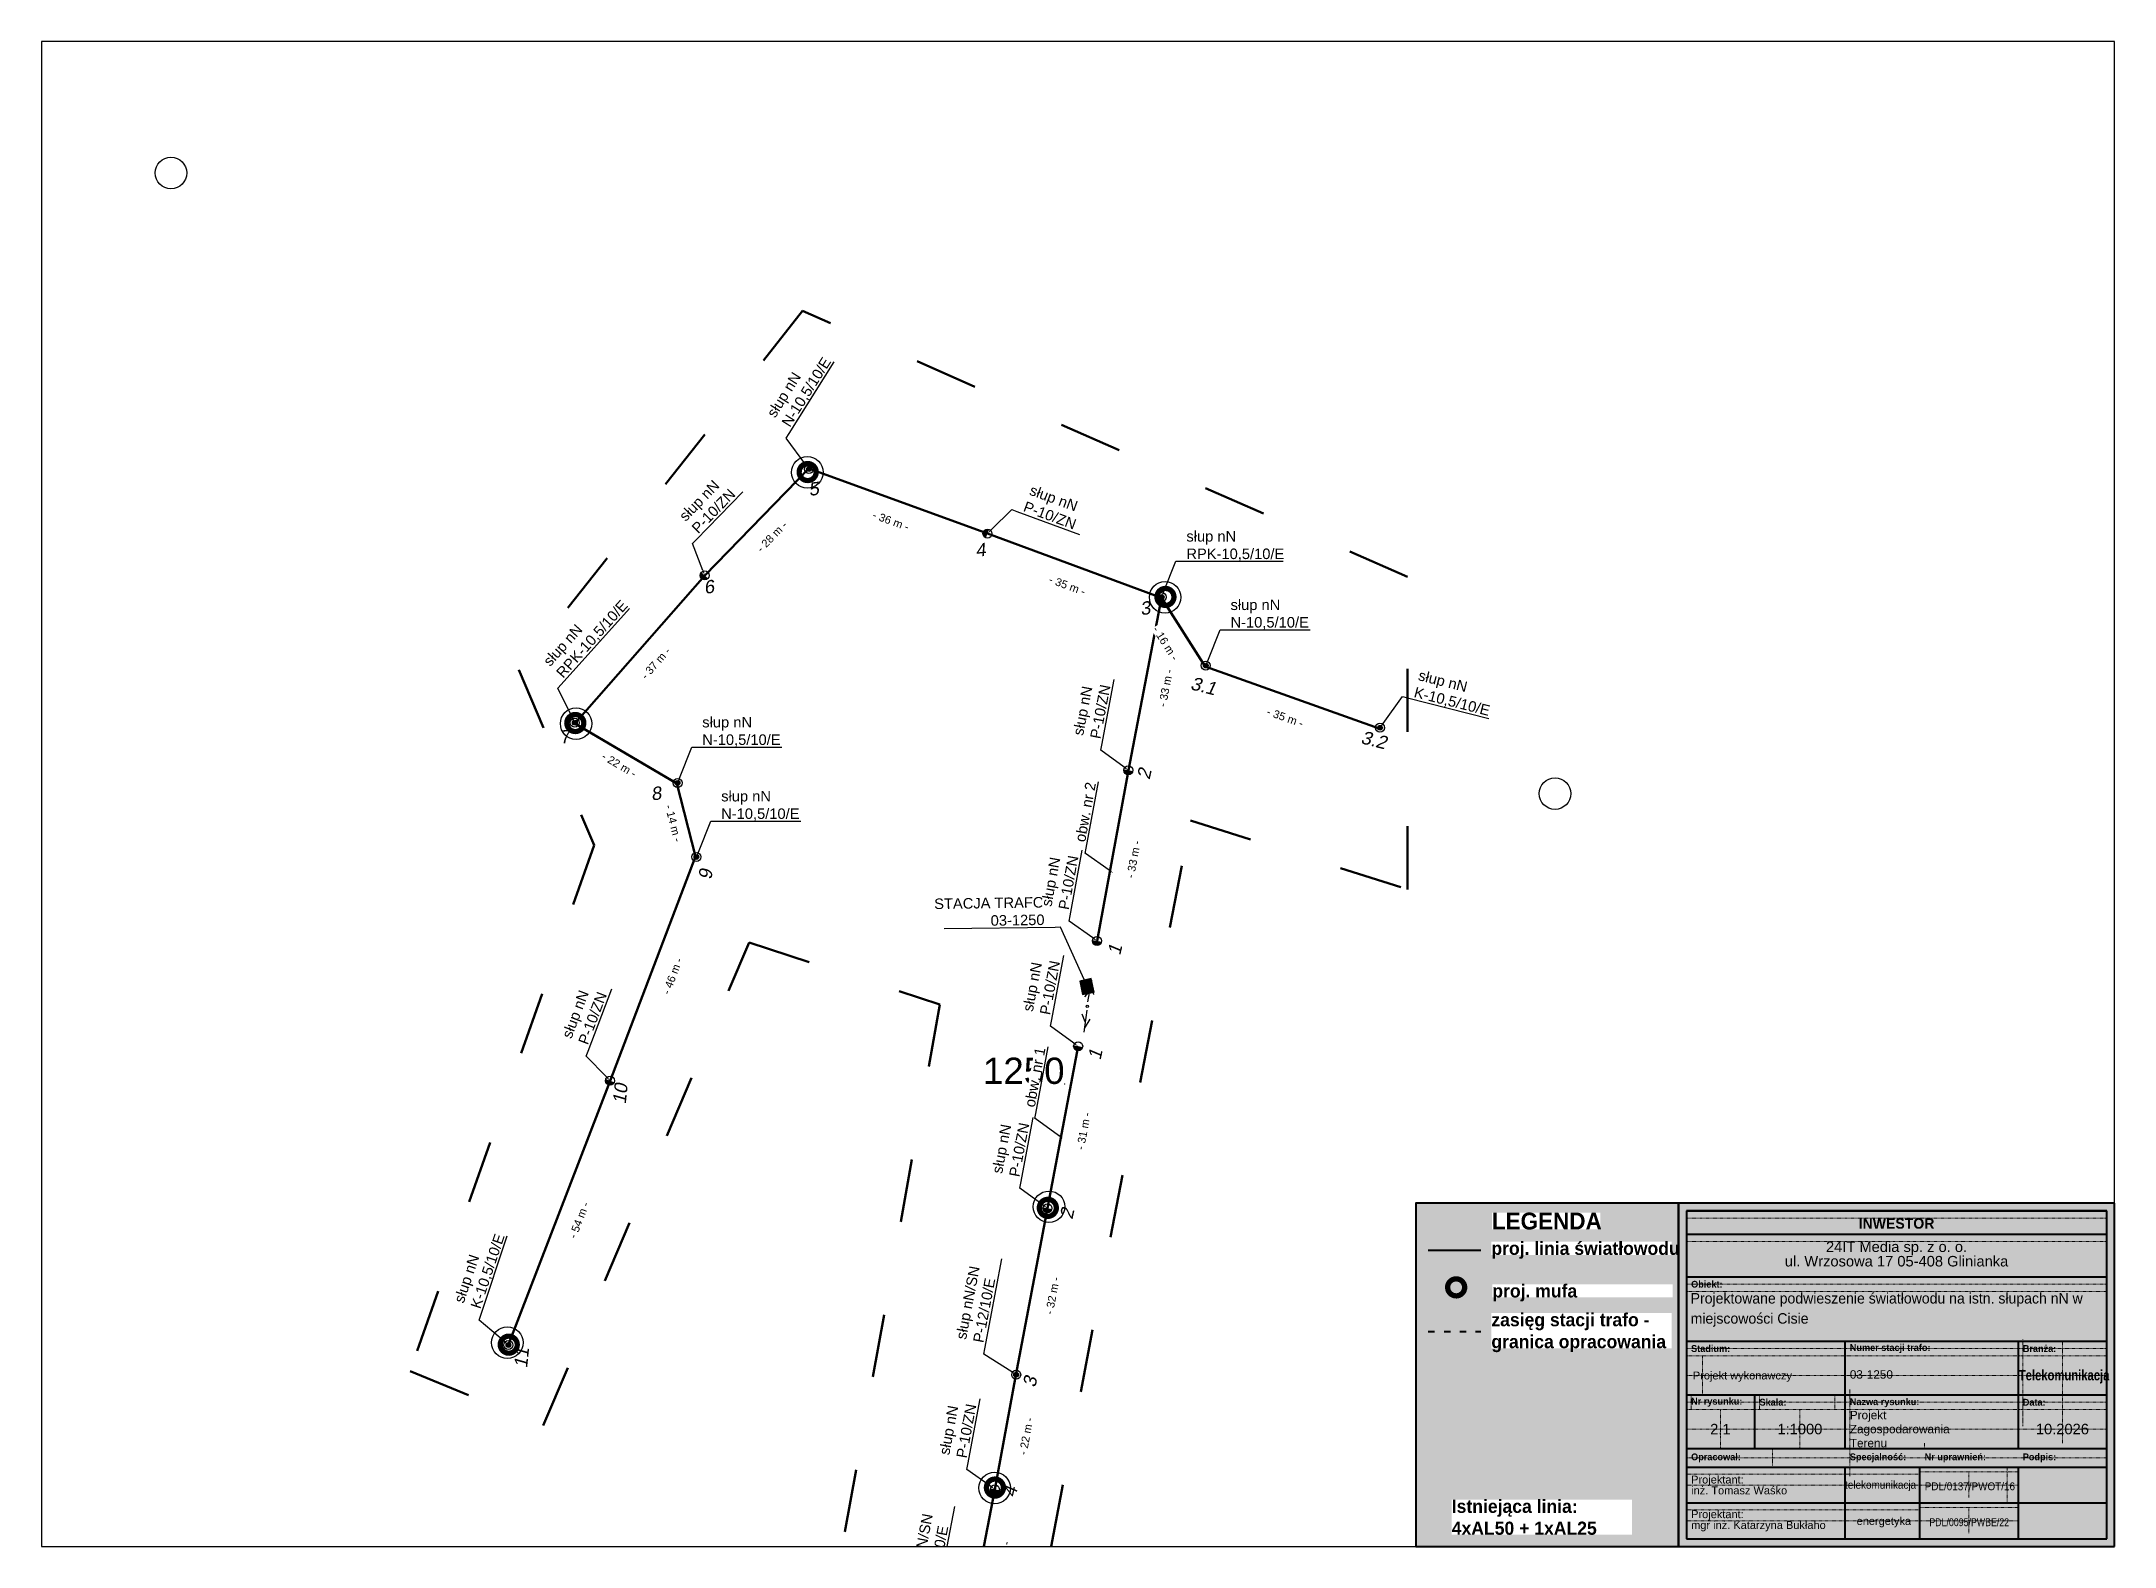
# Paper-space layout '1250-1' of a CAD drawing. Header units: metres, sheet in millimetres. Extents: x 0 to 395, y 0 to 287.
# The model-space entities are those that its viewports show. They can reach past a viewport. Long polylines and large blocks are cut down to what shows.
import ezdxf
from ezdxf import colors
from ezdxf.entities.mleader import LeaderData, LeaderLine
from ezdxf.enums import TextEntityAlignment as Align
from ezdxf.math import Vec2, Vec3

# ---------------------------------------------------------------- set-up
doc = ezdxf.new("R2010")
doc.units = ezdxf.units.M
for name, pattern in [('ACAD_ISO03W100', [30, 12, -18]), ('DGN Style 2', [0.005224, 0.003135, -0.00209]), ('GCAD_ISO03W100', [30, 12, -18])]:
    doc.linetypes.add(name, pattern=pattern)
for name, color, linetype, lineweight in [('!tele', 30, 'Continuous', 50), ('!trafo', 6, 'GCAD_ISO03W100', 50), ('00_Mufa', 3, 'Continuous', 30), ('00_rurka', 30, 'Continuous', 30), ('@Tabelka', 7, 'Continuous', 13), ('_MM LINIA Sn', 40, 'Continuous', 30), ('_mm zasięg trafo', 6, 'ACAD_ISO03W100', 35), ('_numery', 7, 'Continuous', 40), ('_światłowód', 30, 'Continuous', 50), ('trafo otwock2|Survey_Point_Text_Name', 7, 'Continuous', 0)]:
    doc.layers.add(name, color=color, linetype=linetype, lineweight=lineweight)
doc.layers.add('@KonstrTabelki', color=253, linetype='DGN Style 2', lineweight=0, plot=False)
doc.layers.add('_arkusze model', color=7, linetype='Continuous', lineweight=50, plot=False)
for name, color, linetype in [('_MM mufy', 3, 'Continuous'), ('_MM opisy', 7, 'Continuous'), ('_MM slupy', 5, 'Continuous'), ('_mm trafo', 3, 'Continuous'), ('DIM', 7, 'Continuous')]:
    doc.layers.add(name, color=color, linetype=linetype)
doc.styles.add('BardzoMale-PrawaGora', font='arial.ttf', dxfattribs={"height": 0.0025})
doc.styles.get("Standard").update_dxf_attribs({"font": 'arial.ttf'})
doc.dimstyles.new('opis linie', dxfattribs={"dimtxt": 1.5, "dimasz": 0.18, "dimexe": 0.18, "dimexo": 0.0625, "dimgap": 2.5, "dimtad": 4, "dimdec": 0, "dimzin": 0, "dimdsep": 46, "dimtxsty": 'Standard', "dimcen": 0.09, "dimse1": 1, "dimse2": 1, "dimsd1": 1, "dimsd2": 1, "dimclrt": 256, "dimadec": 0, "dimazin": 0, "dimtfac": 1, "dimtdec": 0, "dimtofl": 0, "dimtmove": 0, "dimatfit": 3, "dimfxl": 1, "dimtfill": 1, "dimtolj": 1, "dimtzin": 0, "dimarcsym": 0})

psp = doc.layouts.new('1250-1')

# ---------------------------------------------------------------- texts
at = {"color": 18, "true_color": 0x000000, "insert": (313.91, 48.27), "char_height": 2, "width": 76.9558, "attachment_point": 1, "line_spacing_factor": 0.825, "style": 'BardzoMale-PrawaGora'}
psp.add_mtext('\\pxsm1.15,ql;{\\fLato Light|b0|i0|c238|p34;\\C256;Projektowane podwieszenie światłowodu na istn. słupach nN w miejscowości Cisie}', dxfattribs=at)
at = {"color": 1, "char_height": 1.6, "width": 26.3577, "attachment_point": 4}
for s, insert in [('{\\C18;\\c0;03-1250}', (344.21, 32.76, 1)), ('{\\C18;\\c0;Projekt Zagospodarowania Terenu}', (344.21, 22.36, 1))]:
    psp.add_mtext(s, dxfattribs=dict(at, insert=insert))
at = {"char_height": 2, "attachment_point": 5, "line_spacing_factor": 0.825}
for s, insert in [('2.1', (319.57, 22.36)), ('1:1000', (334.71, 22.36))]:
    psp.add_mtext(s, dxfattribs=dict(at, insert=insert))

msp = doc.modelspace()

# ---------------------------------------------------------------- blocks, each defined once
blk = doc.blocks.new('tabelka')
at = {"true_color": 0xffffff, "transparency": 33554687}
h = blk.add_hatch(color=7, dxfattribs=at)
h.dxf.hatch_style = 1
h.paths.add_polyline_path([(-83, 65.41), (0, 65.41), (0, 0), (-83, 0)])
at = {"layer": '@KonstrTabelki', "lineweight": 0}
for p, q in [((-1.5, 62.52), (-81.5, 62.52)), ((-1.5, 58.08), (-81.5, 58.08)), ((-1.5, 49.94), (-81.5, 49.94)), ((-81.5, 48.55), (-1.5, 48.55)), ((-1.5, 37.69), (-81.5, 37.69)), ((-81.5, 36.3), (-1.5, 36.3)), ((-78.46, 36.3), (-78.46, 28.86)), ((-17.47, 39.44), (-17.47, 22.94)), ((-9.93, 19.68), (-9.93, 39.08)), ((-81.5, 32.58), (-1.5, 32.58)), ((-80.6, 28.86), (-80.6, 26.08)), ((-67.58, 28.86), (-67.58, 26.08)), ((-53.27, 26.08), (-53.27, 28.86)), ((-50.39, 29.9), (-50.39, 18.64)), ((-17.47, 28.86), (-17.47, 22.94)), ((-9.93, 19.68), (-9.93, 28.86)), ((-1.5, 27.47), (-81.5, 27.47)), ((-81.5, 26.08), (-1.5, 26.08)), ((-74.99, 18.64), (-74.99, 26.08)), ((-59.88, 18.64), (-59.88, 26.08)), ((-1.5, 27.47), (-18.36, 27.47)), ((-1.5, 22.36), (-81.5, 22.36)), ((-1.5, 22.36), (-18.36, 22.36)), ((-81.5, 16.88), (-1.5, 16.88)), ((-65.11, 18.64), (-65.11, 15.11)), ((-50.39, 18.64), (-50.39, 13.41)), ((-36.15, 19.68), (-36.15, 18.64)), ((-37.05, 13.77), (-81.5, 13.77)), ((-37.05, 14.25), (-18.36, 14.25)), ((-27.71, 14.25), (-27.71, 9.31)), ((-20.43, 15.11), (-20.43, 8.31)), ((-37.05, 11.71), (-81.5, 11.71)), ((-18.36, 11.71), (-37.05, 11.71)), ((-37.05, 6.97), (-81.5, 6.97)), ((-37.05, 4.9), (-81.5, 4.9)), ((-37.05, 7.44), (-18.36, 7.44)), ((-18.36, 4.9), (-37.05, 4.9)), ((-27.71, 7.44), (-27.71, 2.5))]:
    blk.add_line(p, q, dxfattribs=at)
at = {"layer": '@KonstrTabelki'}
for points in [[(-51.29, 28.86), (-51.29, 39.08)], [(-51.29, 18.64), (-51.29, 28.86)]]:
    blk.add_lwpolyline(points, dxfattribs=at)
at = {"layer": '@Tabelka', "lineweight": 40}
for p, q in [((0, 65.41), (-83, 65.41)), ((-83, 65.41), (-83, 0)), ((-81.5, 63.91), (-1.5, 63.91)), ((-1.5, 63.91), (-81.5, 63.91)), ((-81.5, 63.91), (-81.5, 1.5)), ((-1.5, 1.5), (-1.5, 63.91)), ((0, 0), (0, 65.41)), ((-81.5, 59.47), (-1.5, 59.47)), ((-81.5, 51.33), (-1.5, 51.33)), ((-81.5, 39.08), (-1.5, 39.08)), ((-81.5, 39.08), (-18.36, 39.08)), ((-51.29, 28.86), (-51.29, 39.08)), ((-51.29, 28.86), (-51.29, 35.67)), ((-18.36, 39.08), (-18.36, 28.86)), ((-81.5, 28.86), (-18.36, 28.86)), ((-68.48, 18.64), (-68.48, 28.86)), ((-51.29, 18.64), (-51.29, 28.86)), ((-18.36, 28.86), (-1.5, 28.86)), ((-18.36, 28.86), (-18.36, 18.64)), ((-51.29, 18.64), (-51.29, 25.45)), ((-18.36, 25.45), (-18.36, 18.64)), ((-81.5, 18.64), (-1.5, 18.64)), ((-81.5, 18.64), (-1.5, 18.64)), ((-81.5, 15.11), (-1.5, 15.11)), ((-51.29, 1.5), (-51.29, 15.11)), ((-37.05, 1.5), (-37.05, 15.11)), ((-18.36, 15.11), (-18.36, 1.5)), ((-81.5, 8.31), (-1.5, 8.31)), ((-81.5, 8.31), (-1.5, 8.31)), ((-81.5, 1.5), (-1.5, 1.5)), ((-83, 0), (0, 0))]:
    blk.add_line(p, q, dxfattribs=at)
at = {"layer": '@Tabelka'}
for s, insert, char_height, attachment_point, line_spacing_factor in [('{\\fLato Light|b1|i0|c238|p34;INWESTOR}', (-41.5, 62.52), 2, 2, 0.825), ('24IT Media sp. z o. o.\\Pul. Wrzosowa 17 05-408 Glinianka', (-41.5, 58.08), 2, 2, 0.825), ('{\\fLato Light|b1|i0|c238|p34;Obiekt:}', (-80.6, 49.94), 1.3, 4, 0.946154), ('{\\fLato Light|b1|i0|c238|p34;Branża:}', (-17.47, 37.69), 1.3, 4, 0.946154), ('Projekt wykonawczy', (-80.27, 32.34), 1.5, 4, 0.825), ('{\\fLato Light|b1|i0|c238|p34;\\W0.8;Telekomunikacja}', (-9.6, 32.34), 2, 5, 0.76875), ('{\\fLato Light|b1|i0|c238|p34;Nr rysunku:}', (-80.6, 27.47), 1.3, 4, 0.946154), ('{\\fLato Light|b1|i0|c238|p34;Skala:}', (-67.58, 27.47), 1.3, 4, 0.946154), ('{\\fLato Light|b1|i0|c238|p34;Nazwa rysunku:}', (-50.39, 27.38), 1.3, 4, 0.946154), ('{\\fLato Light|b1|i0|c238|p34;Data:}', (-17.47, 27.47), 1.3, 4, 0.946154), ('10.2026', (-9.93, 22.36), 2, 5, 0.825), ('{\\fLato Light|b1|i0|c238|p34;Opracował:}', (-80.6, 16.88), 1.3, 4, 0.946154), ('{\\fLato Light|b1|i0|c238|p34;Specjalność:}', (-50.39, 16.88), 1.3, 4, 0.946154), ('{\\fLato Light|b1|i0|c238|p34;Nr uprawnień:}', (-36.15, 16.88), 1.3, 4, 0.946154), ('{\\fLato Light|b1|i0|c238|p34;Podpis:}', (-17.47, 16.88), 1.3, 4, 0.946154)]:
    blk.add_mtext(s, dxfattribs=dict(at, insert=insert, char_height=char_height, attachment_point=attachment_point, line_spacing_factor=line_spacing_factor))
for s, insert, char_height, width, attachment_point, line_spacing_factor in [('{\\fLato Light|b1|i0|c238|p34;Stadium:}', (-80.6, 37.69), 1.3, 8.6456, 4, 0.946154), ('{\\fLato Light|b1|i0|c238|p34;Numer stacji trafo:}', (-50.39, 37.69), 1.3, 16.1141, 4, 0.946154), ('Projektant:\\Pinż. Tomasz Waśko', (-80.6, 11.71), 1.5, 27.9275, 4, 0.825), ('{\\W0.9;telekomunikacja}', (-44.53, 11.53), 1.5, 22.915, 5, 0.825), ('{\\W0.9;PDL/0137/PWOT/16}', (-27.54, 11.46), 1.5, 22.915, 5, 0.825), ('Projektant:\\Pmgr inż. Katarzyna Bukłaho', (-80.6, 4.9), 1.5, 27.9275, 4, 0.825), ('energetyka', (-43.91, 4.64), 1.5, 22.915, 5, 0.825), ('{\\W0.8;PDL/0095/PWBE/22}', (-27.66, 4.62), 1.5, 22.915, 5, 0.825)]:
    blk.add_mtext(s, dxfattribs=dict(at, insert=insert, char_height=char_height, width=width, attachment_point=attachment_point, line_spacing_factor=line_spacing_factor))
blk = doc.blocks.new('mufa')
at = {"layer": '_MM mufy'}
h = blk.add_hatch(color=256, dxfattribs=at)
h.dxf.hatch_style = 1
h.paths.add_polyline_path([(2.15, 0.12, 1), (-2.1, -0.05, 1)])
h.paths.add_polyline_path([(-1.1, -0.01, -1), (1.15, 0.08, -1)], flags=16)
h.paths.add_polyline_path([(-0.83, 0, -1), (0.88, 0.07, -1)], flags=0)
blk = doc.blocks.new('legenda')
at = {"true_color": 0xffffff, "transparency": 33554687}
h = blk.add_hatch(color=7, dxfattribs=at)
h.dxf.hatch_style = 1
h.paths.add_polyline_path([(-50, 65.41), (0, 65.41), (0, 0), (-50, 0)])
at = {"lineweight": 40}
blk.add_lwpolyline([(0, 65.41), (-50, 65.41), (-50, 0)], dxfattribs=at)
at = {"layer": '_mm zasięg trafo', "lineweight": 40, "ltscale": 0.1}
blk.add_lwpolyline([(-47.62, 40.95), (-37.62, 40.95)], dxfattribs=at)
at = {"layer": '_światłowód', "lineweight": 40}
blk.add_lwpolyline([(-47.62, 56.41), (-37.62, 56.41)], dxfattribs=at)
at = {"layer": '_mm zasięg trafo'}
blk.add_blockref('mufa', (-42.35, 49.31), dxfattribs=at)
at = {"layer": '_mm zasięg trafo', "bg_fill": 3, "box_fill_scale": 1, "bg_fill_color": 256, "bg_fill_transparency": 0}
for s, width, heights, insert, char_height, attachment_point in [('{\\fLato Light|b1|i0|c238|p34;\\C7;LEGENDA}', 20.65, [-3.27], (-35.53, 63.58), 3.2, 1), ('\\pxt4;{\\fLato Light|b1|i0|c238|p34;\\C7;proj. linia światłowodu}', 34.3358, [0], (-35.62, 56.41), 2.5, 4), ('\\pxt4;{\\fLato Light|b1|i0|c238|p34;\\C7;proj. mufa}', 34.3358, [0], (-35.44, 48.3), 2.5, 4), ('\\pxt4;{\\fLato Light|b1|i0|c238|p34;\\C7;zasięg stacji trafo - granica opracowania}', 34.3358, [-7.36], (-35.62, 40.72), 2.5, 4)]:
    blk.add_mtext_dynamic_manual_height_columns(s, width=width, gutter_width=1, heights=heights, dxfattribs=dict(at, insert=insert, char_height=char_height, attachment_point=attachment_point))
at = {"lineweight": 40}
blk.add_lwpolyline([(-50, 0), (0, 0), (0, 65.41)], dxfattribs=at)
at = {"layer": '_mm zasięg trafo', "insert": (-43.16, 5.56), "char_height": 2.5, "attachment_point": 4, "bg_fill": 3, "box_fill_scale": 1, "bg_fill_color": 256, "bg_fill_transparency": 0}
blk.add_mtext_dynamic_manual_height_columns('\\pxt4;{\\fLato Light|b1|i0|c238|p34;\\C7;Istniejąca linia:\\P4xAL50 + 1xAL25}', width=34.3358, gutter_width=1, heights=[-6.79], dxfattribs=at)
blk = doc.blocks.new('trafo')
at = {"layer": '_mm trafo'}
h = blk.add_hatch(color=256, dxfattribs=at)
h.dxf.hatch_style = 1
h.paths.add_polyline_path([(-1.15, 1.02), (-0.52, -1.51), (1.64, -0.96), (1.01, 1.59)])
at = {"layer": '_MM LINIA Sn', "color": 2, "lineweight": 60}
for p, q in [((0.58, 0.02), (-0.43, 0.9)), ((-0.32, -0.23), (0.58, 0.02)), ((0.58, -0.92), (-0.32, -0.23)), ((0.55, -0.72), (0.41, -0.9)), ((0.41, -0.9), (0.58, -0.92)), ((0.58, -0.92), (0.55, -0.72))]:
    blk.add_line(p, q, dxfattribs=at)
at = {"layer": '_mm trafo', "flags": 128}
blk.add_lwpolyline([(-0.52, -1.52), (1.64, -0.96), (0.98, 1.58), (-1.17, 0.99), (-0.52, -1.52)], close=True, dxfattribs=at)
blk = doc.blocks.new('ZN')
at = {"layer": '_MM slupy', "transparency": 33554687}
h = blk.add_hatch(color=256, dxfattribs=at)
h.dxf.hatch_style = 1
h.paths.add_polyline_path([(0, -0.86), (0, 0.86, 1)])
at = {"layer": '_MM slupy'}
blk.add_circle((0, 0), 0.857, dxfattribs=at)
blk = doc.blocks.new('E')
at = {"layer": '_MM slupy'}
h = blk.add_hatch(color=256, dxfattribs=at)
h.dxf.hatch_style = 1
h.paths.add_polyline_path([(0.27, 0.37, 1), (-0.27, -0.37, 1)])
for radius in [0.857, 0.457]:
    blk.add_circle((0, 0), radius, dxfattribs=at)
blk = doc.blocks.new('trafo otwock2|NULL-flatten-1083')
at = {"color": 2, "linetype": 'Continuous', "lineweight": 0}
blk.add_point((0, 0), dxfattribs=at)
blk = doc.blocks.new('trafo otwock2-flatten-1')
at = {"layer": '!tele'}
blk.add_blockref('trafo otwock2|NULL-flatten-1083', (7525507.6139, 5787170.01323), dxfattribs=at)
at = {"layer": 'trafo otwock2|Survey_Point_Text_Name', "color": 3, "linetype": 'Continuous', "lineweight": 53}
blk.add_text('1250', height=5, dxfattribs=at).set_placement((7525507.6139, 5787170.01323), align=Align.RIGHT)
blk = doc.blocks.new('*D3407')
at = {"layer": 'DIM', "insert": (7525495.87, 5787079.38), "char_height": 1.5, "attachment_point": 5, "rotation": 79.2403, "bg_fill": 3, "box_fill_scale": 1.1, "bg_fill_color": 9, "bg_fill_true_color": 13158600, "bg_fill_transparency": 0}
blk.add_mtext('\\A1;- 26 m -', dxfattribs=at)
blk = doc.blocks.new('*D3408')
at = {"layer": 'DIM', "insert": (7525500.29, 5787102.94), "char_height": 1.5, "attachment_point": 5, "rotation": 79.5132, "bg_fill": 3, "box_fill_scale": 1.1, "bg_fill_color": 9, "bg_fill_true_color": 13158600, "bg_fill_transparency": 0}
blk.add_mtext('\\A1;- 22 m -', dxfattribs=at)
blk = doc.blocks.new('*D3409')
at = {"layer": 'DIM', "insert": (7525505.31, 5787129.69), "char_height": 1.5, "attachment_point": 5, "rotation": 79.314, "bg_fill": 3, "box_fill_scale": 1.1, "bg_fill_color": 9, "bg_fill_true_color": 13158600, "bg_fill_transparency": 0}
blk.add_mtext('\\A1;- 32 m -', dxfattribs=at)
blk = doc.blocks.new('*D3410')
at = {"layer": 'DIM', "insert": (7525511.23, 5787161.02), "char_height": 1.5, "attachment_point": 5, "rotation": 79.2889, "bg_fill": 3, "box_fill_scale": 1.1, "bg_fill_color": 9, "bg_fill_true_color": 13158600, "bg_fill_transparency": 0}
blk.add_mtext('\\A1;- 31 m -', dxfattribs=at)
blk = doc.blocks.new('*D3411')
at = {"layer": 'DIM', "insert": (7525520.73, 5787212.75), "char_height": 1.5, "attachment_point": 5, "rotation": 79.5912, "bg_fill": 3, "box_fill_scale": 1.1, "bg_fill_color": 9, "bg_fill_true_color": 13158600, "bg_fill_transparency": 0}
blk.add_mtext('\\A1;- 33 m -', dxfattribs=at)
blk = doc.blocks.new('*D3412')
at = {"layer": 'DIM', "insert": (7525526.86, 5787245.4), "char_height": 1.5, "attachment_point": 5, "rotation": 79.1132, "bg_fill": 3, "box_fill_scale": 1.1, "bg_fill_color": 9, "bg_fill_true_color": 13158600, "bg_fill_transparency": 0}
blk.add_mtext('\\A1;- 33 m -', dxfattribs=at)
blk = doc.blocks.new('*D3413')
at = {"layer": 'DIM', "insert": (7525474.55, 5787277.22), "char_height": 1.5, "attachment_point": 5, "rotation": 339.9736, "bg_fill": 3, "box_fill_scale": 1.1, "bg_fill_color": 9, "bg_fill_true_color": 13158600, "bg_fill_transparency": 0}
blk.add_mtext('\\A1;- 36 m -', dxfattribs=at)
blk = doc.blocks.new('*D3414')
at = {"layer": 'DIM', "insert": (7525508.12, 5787264.92), "char_height": 1.5, "attachment_point": 5, "rotation": 339.7896, "bg_fill": 3, "box_fill_scale": 1.1, "bg_fill_color": 9, "bg_fill_true_color": 13158600, "bg_fill_transparency": 0}
blk.add_mtext('\\A1;- 35 m -', dxfattribs=at)
blk = doc.blocks.new('*D3415')
at = {"layer": 'DIM', "insert": (7525526.83, 5787253.89), "char_height": 1.5, "attachment_point": 5, "rotation": 302.3069, "bg_fill": 3, "box_fill_scale": 1.1, "bg_fill_color": 9, "bg_fill_true_color": 13158600, "bg_fill_transparency": 0}
blk.add_mtext('\\A1;- 16 m -', dxfattribs=at)
blk = doc.blocks.new('*D3416')
at = {"layer": 'DIM', "insert": (7525549.59, 5787239.79), "char_height": 1.5, "attachment_point": 5, "rotation": 340.3856, "bg_fill": 3, "box_fill_scale": 1.1, "bg_fill_color": 9, "bg_fill_true_color": 13158600, "bg_fill_transparency": 0}
blk.add_mtext('\\A1;- 35 m -', dxfattribs=at)
blk = doc.blocks.new('*D3417')
at = {"layer": 'DIM', "insert": (7525415.2, 5787144.07), "char_height": 1.5, "attachment_point": 5, "rotation": 68.9564, "bg_fill": 3, "box_fill_scale": 1.1, "bg_fill_color": 9, "bg_fill_true_color": 13158600, "bg_fill_transparency": 0}
blk.add_mtext('\\A1;- 54 m -', dxfattribs=at)
blk = doc.blocks.new('*D3418')
at = {"layer": 'DIM', "insert": (7525432.98, 5787190.55), "char_height": 1.5, "attachment_point": 5, "rotation": 69.183, "bg_fill": 3, "box_fill_scale": 1.1, "bg_fill_color": 9, "bg_fill_true_color": 13158600, "bg_fill_transparency": 0}
blk.add_mtext('\\A1;- 46 m -', dxfattribs=at)
blk = doc.blocks.new('*D3419')
at = {"layer": 'DIM', "insert": (7525433.15, 5787219.65), "char_height": 1.5, "attachment_point": 5, "rotation": 284.3754, "bg_fill": 3, "box_fill_scale": 1.1, "bg_fill_color": 9, "bg_fill_true_color": 13158600, "bg_fill_transparency": 0}
blk.add_mtext('\\A1;- 14 m -', dxfattribs=at)
blk = doc.blocks.new('*D3420')
at = {"layer": 'DIM', "insert": (7525422.83, 5787230.78), "char_height": 1.5, "attachment_point": 5, "rotation": 329.4337, "bg_fill": 3, "box_fill_scale": 1.1, "bg_fill_color": 9, "bg_fill_true_color": 13158600, "bg_fill_transparency": 0}
blk.add_mtext('\\A1;- 22 m -', dxfattribs=at)
blk = doc.blocks.new('*D3421')
at = {"layer": 'DIM', "insert": (7525429.79, 5787250.09), "char_height": 1.5, "attachment_point": 5, "rotation": 48.7335, "bg_fill": 3, "box_fill_scale": 1.1, "bg_fill_color": 9, "bg_fill_true_color": 13158600, "bg_fill_transparency": 0}
blk.add_mtext('\\A1;- 37 m -', dxfattribs=at)
blk = doc.blocks.new('*D3422')
at = {"layer": 'DIM', "insert": (7525451.91, 5787274.21), "char_height": 1.5, "attachment_point": 5, "rotation": 45.8274, "bg_fill": 3, "box_fill_scale": 1.1, "bg_fill_color": 9, "bg_fill_true_color": 13158600, "bg_fill_transparency": 0}
blk.add_mtext('\\A1;- 28 m -', dxfattribs=at)
blk = doc.blocks.new('q')
at = {"layer": '_MM slupy'}
blk.add_blockref('ZN', (0, 0), dxfattribs=at)
at = {"layer": '_MM opisy'}
ml = blk.add_multileader_mtext('Standard', dxfattribs=at)
ml.set_content('\\pxql;słup nN\\PP-10/ZN', color=256)
ml.set_leader_properties()
ml.build(insert=Vec2(0, 0))
ml.multileader.update_dxf_attribs({"has_text_frame": 1, "text_left_attachment_type": 5, "text_right_attachment_type": 5, "dogleg_length": 1, "arrow_head_size": 1})
ctx = ml.context
ctx.base_point, ctx.char_height, ctx.arrow_head_size, ctx.landing_gap_size, ctx.plane_origin = Vec3(3.75, 5.9), 2, 1, 1, Vec3(1.72, -1.42)
ctx.left_attachment, ctx.right_attachment = 5, 5
notes = []
notes.append((ctx, [(0, (1, 1, 0), (2.75, 5.9), (1, 0), 1, [(0, [(0, 0), (2.75, 5.9)], 0, [])])]))
ctx.mtext.insert, ctx.mtext.flow_direction = Vec3(4.75, 11.7), 5
ctx.mtext.has_bg_fill, ctx.mtext.bg_color, ctx.mtext.bg_scale_factor, ctx.mtext.bg_transparency, ctx.mtext.use_window_bg_color = 1, -1023410175, 1, 0, 1
for ctx, leaders in notes:
    for number, flags, end, landing, length, lines in leaders:
        leader = LeaderData()
        leader.index, (leader.has_last_leader_line, leader.has_dogleg_vector, leader.attachment_direction) = number, flags
        leader.last_leader_point, leader.dogleg_vector, leader.dogleg_length = Vec3(end), Vec3(landing), length
        for number, points, colour, breaks in lines:
            line = LeaderLine()
            line.index, line.vertices, line.color, line.breaks = number, Vec3.list(points), colors.encode_raw_color(colour), breaks
            leader.lines.append(line)
        ctx.leaders.append(leader)

# ---------------------------------------------------------------- linework, layer by layer
at = {"layer": '!trafo', "color": 6}
msp.add_lwpolyline([(7525383.04, 5787115.34), (7525408.35, 5787104.95), (7525447.59, 5787196.93), (7525483.88, 5787185.12), (7525453.5, 5787016.35), (7525489.79, 5787002.42), (7525531.56, 5787220.14), (7525572.91, 5787207.06), (7525572.91, 5787266.55), (7525457.72, 5787317.18), (7525403.71, 5787248.83), (7525418.06, 5787215.5)], close=True, dxfattribs=at)
at = {"layer": '00_Mufa'}
for centre in [(7525337.51, 5787343.46), (7525458.65, 5787286.45), (7525526.75, 5787262.67), (7525414.64, 5787238.61), (7525600.97, 5787225.29), (7525504.64, 5787146.62), (7525401.55, 5787120.76), (7525494.29, 5787093.09)]:
    msp.add_circle(centre, 3, dxfattribs=at)
at = {"layer": '00_rurka'}
for points in [[(7525512.02, 5787185.64), (7525512.78, 5787189.79)], [(7525512.41, 5787187.83), (7525511.4, 5787186.61)], [(7525512.68, 5787189.11), (7525513.15, 5787187.04)], [(7525511.55, 5787181.84), (7525510.97, 5787183.31)], [(7525511.85, 5787184.05), (7525511.31, 5787179.86)], [(7525511.41, 5787180.54), (7525512.49, 5787182.37)]]:
    msp.add_lwpolyline(points, dxfattribs=at)
msp.add_circle((7525511.93, 5787184.8), 0.215, dxfattribs=at)

# ---------------------------------------------------------------- block references
at = {"layer": '_arkusze model', "rotation": 357.3066721443945}
msp.add_blockref('trafo', (7525511.64, 5787188.55), dxfattribs=at)

# ---------------------------------------------------------------- next in the draw order: block references
for p, rotation in [((7525439.13, 5787266.82), 45.8274213633844), ((7525492.94, 5787274.79), 339.7895634700673), ((7525519.76, 5787229.73), 79.11317952780007), ((7525421.11, 5787170.62), 69.183005740278), ((7525504.36, 5787146.34), 79.28886402288882), ((7525494.34, 5787092.82), 79.51315444884398)]:
    msp.add_blockref('q', p, dxfattribs=dict(rotation=rotation))

# ---------------------------------------------------------------- next in the draw order: leaders
at = {"layer": '_MM opisy'}
ml = msp.add_multileader_mtext('Standard', dxfattribs=at)
ml.set_content('\\pxql;słup nN\\PN-10,5/10/E', color=256)
ml.set_leader_properties()
ml.build(insert=Vec2(0, 0))
ml.multileader.update_dxf_attribs({"has_text_frame": 1, "text_left_attachment_type": 5, "text_right_attachment_type": 5, "dogleg_length": 1, "arrow_head_size": 1})
ctx = ml.context
ctx.base_point, ctx.char_height, ctx.arrow_head_size, ctx.landing_gap_size, ctx.plane_origin = Vec3(7525437.65, 5787234.12), 2, 1, 1, Vec3(7525435.66, 5787225.9)
ctx.left_attachment, ctx.right_attachment = 5, 5
notes = []
notes.append((ctx, [(0, (1, 1, 0), (7525436.65, 5787234.12), (1, 0), 1, [(0, [(7525433.94, 5787227.32)], 0, [])])]))
ctx.mtext.insert, ctx.mtext.flow_direction = Vec3(7525438.65, 5787239.89), 5
ctx.mtext.has_bg_fill, ctx.mtext.bg_color, ctx.mtext.bg_scale_factor, ctx.mtext.bg_transparency, ctx.mtext.use_window_bg_color = 1, -1023410175, 1, 0, 1
ml = msp.add_multileader_mtext('Standard', dxfattribs=at)
ml.set_content('\\pxql;słup nN\\PK-10,5/10/E', color=256)
ml.set_leader_properties()
ml.build(insert=Vec2(0, 0))
ml.multileader.update_dxf_attribs({"has_text_frame": 1, "text_left_attachment_type": 5, "text_right_attachment_type": 5, "dogleg_length": 1, "arrow_head_size": 1})
ctx = ml.context
ctx.base_point, ctx.char_height, ctx.arrow_head_size, ctx.landing_gap_size, ctx.plane_origin, ctx.plane_x_axis, ctx.plane_y_axis = Vec3(7525396.48, 5787125.98), 2, 1, 1, Vec3(7525403.64, 5787121.47), Vec3(0.317871, 0.948134), Vec3(-0.948134, 0.317871)
ctx.left_attachment, ctx.right_attachment = 5, 5
notes.append((ctx, [(0, (1, 1, 0), (7525396.16, 5787125.03), (0.317871, 0.948134), 1, [(0, [(7525401.75, 5787120.3)], 0, [])])]))
ctx.mtext.insert, ctx.mtext.text_direction, ctx.mtext.flow_direction = Vec3(7525391.33, 5787128.76), Vec3(0.317871, 0.948134), 5
ctx.mtext.has_bg_fill, ctx.mtext.bg_color, ctx.mtext.bg_scale_factor, ctx.mtext.bg_transparency, ctx.mtext.use_window_bg_color = 1, -1023410175, 1, 0, 1
at = {"layer": '_mm trafo', "color": 3}
ml = msp.add_multileader_mtext('Standard', dxfattribs=at)
ml.set_content('STACJA TRAFO\\P03-1250', color=3)
ml.set_leader_properties()
ml.build(insert=Vec2(0, 0))
ml.multileader.update_dxf_attribs({"has_text_frame": 1, "text_left_attachment_type": 5, "text_right_attachment_type": 5, "dogleg_length": 1, "arrow_head_size": 1.5})
ctx = ml.context
ctx.base_point, ctx.char_height, ctx.arrow_head_size, ctx.plane_origin, ctx.plane_x_axis, ctx.plane_y_axis = Vec3(7525481.11, 5787199.46), 2, 1.5, Vec3(7525515.78, 5787156.45), Vec3(0.999891, 0.014731), Vec3(-0.014731, 0.999891)
ctx.left_attachment, ctx.right_attachment, ctx.text_align_type, ctx.attachment_type = 5, 5, 2, 2
notes.append((ctx, [(0, (1, 1, 0), (7525506.82, 5787199.84), (-0.999891, -0.014731), 1, [(0, [(7525512.54, 5787187.26)], 0, [])])]))
ctx.mtext.insert, ctx.mtext.text_direction, ctx.mtext.rotation, ctx.mtext.alignment, ctx.mtext.flow_direction = Vec3(7525503.73, 5787205.61), Vec3(0.999891, 0.014731), 6.129723, 3, 5
ctx.mtext.has_bg_fill, ctx.mtext.bg_color, ctx.mtext.bg_scale_factor, ctx.mtext.bg_transparency, ctx.mtext.use_window_bg_color = 1, -1073741824, 1, 0, 1
for ctx, leaders in notes:
    for number, flags, end, landing, length, lines in leaders:
        leader = LeaderData()
        leader.index, (leader.has_last_leader_line, leader.has_dogleg_vector, leader.attachment_direction) = number, flags
        leader.last_leader_point, leader.dogleg_vector, leader.dogleg_length = Vec3(end), Vec3(landing), length
        for number, points, colour, breaks in lines:
            line = LeaderLine()
            line.index, line.vertices, line.color, line.breaks = number, Vec3.list(points), colors.encode_raw_color(colour), breaks
            leader.lines.append(line)
        ctx.leaders.append(leader)

# ---------------------------------------------------------------- next in the draw order: linework, layer by layer
at = {"layer": '!tele'}
msp.add_lwpolyline([(7525458.92, 5787287.19), (7525492.94, 5787274.79), (7525526.08, 5787262.59), (7525534.37, 5787249.48), (7525567.51, 5787237.67)], dxfattribs=at)

# ---------------------------------------------------------------- next in the draw order: block references
msp.add_blockref('E', (7525433.94, 5787227.32))
for name, p, rotation in [('q', (7525510.2, 5787177.19), 79.28886402288882), ('E', (7525401.75, 5787120.3), 71.46575182468331)]:
    msp.add_blockref(name, p, dxfattribs=dict(rotation=rotation))

# ---------------------------------------------------------------- next in the draw order: leaders
at = {"layer": '_MM opisy'}
ml = msp.add_multileader_mtext('Standard', dxfattribs=at)
ml.set_content('\\pxql;słup nN\\PN-10,5/10/E', color=256)
ml.set_leader_properties()
ml.build(insert=Vec2(0, 0))
ml.multileader.update_dxf_attribs({"has_text_frame": 1, "text_left_attachment_type": 5, "text_right_attachment_type": 5, "dogleg_length": 1, "arrow_head_size": 1})
ctx = ml.context
ctx.base_point, ctx.char_height, ctx.arrow_head_size, ctx.landing_gap_size, ctx.plane_origin = Vec3(7525441.25, 5787220.03), 2, 1, 1, Vec3(7525439.26, 5787211.81)
ctx.left_attachment, ctx.right_attachment = 5, 5
notes = []
notes.append((ctx, [(0, (1, 1, 0), (7525440.25, 5787220.03), (1, 0), 1, [(0, [(7525437.54, 5787213.23)], 0, [])])]))
ctx.mtext.insert, ctx.mtext.flow_direction = Vec3(7525442.25, 5787225.8), 5
ctx.mtext.has_bg_fill, ctx.mtext.bg_color, ctx.mtext.bg_scale_factor, ctx.mtext.bg_transparency, ctx.mtext.use_window_bg_color = 1, -1023410175, 1, 0, 1
for ctx, leaders in notes:
    for number, flags, end, landing, length, lines in leaders:
        leader = LeaderData()
        leader.index, (leader.has_last_leader_line, leader.has_dogleg_vector, leader.attachment_direction) = number, flags
        leader.last_leader_point, leader.dogleg_vector, leader.dogleg_length = Vec3(end), Vec3(landing), length
        for number, points, colour, breaks in lines:
            line = LeaderLine()
            line.index, line.vertices, line.color, line.breaks = number, Vec3.list(points), colors.encode_raw_color(colour), breaks
            leader.lines.append(line)
        ctx.leaders.append(leader)

# ---------------------------------------------------------------- next in the draw order: linework, layer by layer
at = {"layer": '!tele'}
for points in [[(7525401.79, 5787120.4), (7525421.11, 5787170.62), (7525437.35, 5787213.33), (7525433.79, 5787227.22), (7525414.42, 5787238.66), (7525439.13, 5787266.82), (7525458.92, 5787287.19)], [(7525513.79, 5787197.23), (7525519.76, 5787229.73), (7525526.08, 5787262.59)], [(7525480.81, 5787019.61), (7525485.18, 5787044.2), (7525489.52, 5787067.44), (7525494.34, 5787092.82), (7525498.36, 5787114.53), (7525504.36, 5787146.34), (7525510.2, 5787177.19)]]:
    msp.add_lwpolyline(points, dxfattribs=at)

# ---------------------------------------------------------------- next in the draw order: block references
msp.add_blockref('trafo otwock2-flatten-1', (0, 0), dxfattribs=at)
msp.add_blockref('E', (7525437.54, 5787213.23))

# ---------------------------------------------------------------- next in the draw order: dimensions: what is measured, and where the dimension line sits
at = {"layer": 'DIM'}
for p1, p2, picture, middle in [((7525458.92, 5787287.19), (7525492.94, 5787274.79), '*D3413', (7525474.55, 5787277.22)), ((7525513.79, 5787197.23), (7525519.76, 5787229.73), '*D3411', (7525520.73, 5787212.75)), ((7525401.79, 5787120.4), (7525421.11, 5787170.62), '*D3417', (7525415.2, 5787144.07)), ((7525489.52, 5787067.44), (7525494.34, 5787092.82), '*D3407', (7525495.87, 5787079.38))]:
    dim = msp.add_aligned_dim(p1=p1, p2=p2, distance=-0.75, dimstyle='opis linie', override={"dimpost": '- <> m -'}, dxfattribs=at)
    dim.commit()
    dim.dimension.update_dxf_attribs({"geometry": picture, "text_midpoint": middle})

# ---------------------------------------------------------------- next in the draw order: block references
at = {"color": 5, "lineweight": 70}
msp.add_blockref('mufa', (7525401.79, 5787120.33), dxfattribs=at)
at = {"layer": '_MM slupy', "rotation": 79.59124456083681}
msp.add_blockref('ZN', (7525513.79, 5787197.23), dxfattribs=at)

# ---------------------------------------------------------------- next in the draw order: texts
at = {"layer": '_numery', "oblique": 10}
for s, rotation, p in [('1', 77.103, (7525518.19, 5787194.38)), ('11', 84.1279, (7525405.3, 5787115.84))]:
    msp.add_text(s, height=2.5, rotation=rotation, dxfattribs=at).set_placement(p)

# ---------------------------------------------------------------- next in the draw order: dimensions: what is measured, and where the dimension line sits
at = {"layer": 'DIM'}
for p1, p2, picture, middle in [((7525519.76, 5787229.73), (7525526.08, 5787262.59), '*D3412', (7525526.86, 5787245.4)), ((7525421.11, 5787170.62), (7525437.35, 5787213.33), '*D3418', (7525432.98, 5787190.55)), ((7525494.34, 5787092.82), (7525498.36, 5787114.53), '*D3408', (7525500.29, 5787102.94))]:
    dim = msp.add_aligned_dim(p1=p1, p2=p2, distance=-0.75, dimstyle='opis linie', override={"dimpost": '- <> m -'}, dxfattribs=at)
    dim.commit()
    dim.dimension.update_dxf_attribs({"geometry": picture, "text_midpoint": middle})

# ---------------------------------------------------------------- next in the draw order: leaders
at = {"layer": '_MM opisy'}
ml = msp.add_multileader_mtext('Standard', dxfattribs=at)
ml.set_content('\\pxql;słup nN/SN\\PP-12/10/E', color=256)
ml.set_leader_properties()
ml.build(insert=Vec2(0, 0))
ml.multileader.update_dxf_attribs({"has_text_frame": 1, "text_left_attachment_type": 5, "text_right_attachment_type": 5, "dogleg_length": 1, "arrow_head_size": 1})
ctx = ml.context
ctx.base_point, ctx.char_height, ctx.arrow_head_size, ctx.landing_gap_size, ctx.plane_origin, ctx.plane_x_axis, ctx.plane_y_axis = Vec3(7525483.46, 5787072.4), 2, 1, 1, Vec3(7525491.17, 5787068.92), Vec3(0.185562, 0.982633), Vec3(-0.982633, 0.185562)
ctx.left_attachment, ctx.right_attachment = 5, 5
notes = []
notes.append((ctx, [(0, (1, 1, 0), (7525483.28, 5787071.42), (0.185562, 0.982633), 1, [(0, [(7525489.46, 5787067.5)], 0, [])])]))
ctx.mtext.insert, ctx.mtext.text_direction, ctx.mtext.flow_direction = Vec3(7525477.95, 5787074.46), Vec3(0.185562, 0.982633), 5
ctx.mtext.has_bg_fill, ctx.mtext.bg_color, ctx.mtext.bg_scale_factor, ctx.mtext.bg_transparency, ctx.mtext.use_window_bg_color = 1, -1023410175, 1, 0, 1
for ctx, leaders in notes:
    for number, flags, end, landing, length, lines in leaders:
        leader = LeaderData()
        leader.index, (leader.has_last_leader_line, leader.has_dogleg_vector, leader.attachment_direction) = number, flags
        leader.last_leader_point, leader.dogleg_vector, leader.dogleg_length = Vec3(end), Vec3(landing), length
        for number, points, colour, breaks in lines:
            line = LeaderLine()
            line.index, line.vertices, line.color, line.breaks = number, Vec3.list(points), colors.encode_raw_color(colour), breaks
            leader.lines.append(line)
        ctx.leaders.append(leader)

# ---------------------------------------------------------------- next in the draw order: block references
at = {"color": 5, "lineweight": 70}
msp.add_blockref('mufa', (7525494.33, 5787093.12), dxfattribs=at)

# ---------------------------------------------------------------- next in the draw order: texts
at = {"layer": '_numery', "oblique": 10}
for s, rotation, p in [('9', 84.1279, (7525440.42, 5787208.82)), ('10', 84.1279, (7525424.08, 5787166.09)), ('4', 77.103, (7525498.28, 5787091.16))]:
    msp.add_text(s, height=2.5, rotation=rotation, dxfattribs=at).set_placement(p)

# ---------------------------------------------------------------- next in the draw order: dimensions: what is measured, and where the dimension line sits
at = {"layer": 'DIM'}
for p1, p2, picture, middle in [((7525492.94, 5787274.79), (7525526.08, 5787262.59), '*D3414', (7525508.12, 5787264.92)), ((7525437.35, 5787213.33), (7525433.79, 5787227.22), '*D3419', (7525433.15, 5787219.65)), ((7525498.36, 5787114.53), (7525504.36, 5787146.34), '*D3409', (7525505.31, 5787129.69))]:
    dim = msp.add_aligned_dim(p1=p1, p2=p2, distance=-0.75, dimstyle='opis linie', override={"dimpost": '- <> m -'}, dxfattribs=at)
    dim.commit()
    dim.dimension.update_dxf_attribs({"geometry": picture, "text_midpoint": middle})

# ---------------------------------------------------------------- next in the draw order: leaders
at = {"layer": '_MM opisy'}
ml = msp.add_multileader_mtext('Standard', dxfattribs=at)
ml.set_content('\\pxql;słup nN\\PP-10/ZN', color=256)
ml.set_leader_properties()
ml.build(insert=Vec2(0, 0))
ml.multileader.update_dxf_attribs({"has_text_frame": 1, "text_left_attachment_type": 5, "text_right_attachment_type": 5, "dogleg_length": 1, "arrow_head_size": 1})
ctx = ml.context
ctx.base_point, ctx.char_height, ctx.arrow_head_size, ctx.landing_gap_size, ctx.plane_origin, ctx.plane_x_axis, ctx.plane_y_axis = Vec3(7525508.66, 5787201.99), 2, 1, 1, Vec3(7525515.5, 5787198.66), Vec3(0.180669, 0.983544), Vec3(-0.983544, 0.180669)
ctx.left_attachment, ctx.right_attachment = 5, 5
notes = []
notes.append((ctx, [(0, (1, 1, 0), (7525508.48, 5787201.01), (0.180669, 0.983544), 1, [(0, [(7525513.79, 5787197.23), (7525508.48, 5787201.01)], 0, [])])]))
ctx.mtext.insert, ctx.mtext.text_direction, ctx.mtext.flow_direction = Vec3(7525503.14, 5787204.02), Vec3(0.180669, 0.983544), 5
ctx.mtext.has_bg_fill, ctx.mtext.bg_color, ctx.mtext.bg_scale_factor, ctx.mtext.bg_transparency, ctx.mtext.use_window_bg_color = 1, -1023410175, 1, 0, 1
for ctx, leaders in notes:
    for number, flags, end, landing, length, lines in leaders:
        leader = LeaderData()
        leader.index, (leader.has_last_leader_line, leader.has_dogleg_vector, leader.attachment_direction) = number, flags
        leader.last_leader_point, leader.dogleg_vector, leader.dogleg_length = Vec3(end), Vec3(landing), length
        for number, points, colour, breaks in lines:
            line = LeaderLine()
            line.index, line.vertices, line.color, line.breaks = number, Vec3.list(points), colors.encode_raw_color(colour), breaks
            leader.lines.append(line)
        ctx.leaders.append(leader)

# ---------------------------------------------------------------- next in the draw order: texts
at = {"layer": '_numery', "oblique": 10}
msp.add_text('4', height=2.5, rotation=6.0166, dxfattribs=at).set_placement((7525490.76, 5787270.36))

# ---------------------------------------------------------------- next in the draw order: dimensions: what is measured, and where the dimension line sits
at = {"layer": 'DIM'}
for p1, p2, picture, middle in [((7525526.08, 5787262.59), (7525534.37, 5787249.48), '*D3415', (7525526.83, 5787253.89)), ((7525433.79, 5787227.22), (7525414.42, 5787238.66), '*D3420', (7525422.83, 5787230.78)), ((7525504.36, 5787146.34), (7525510.2, 5787177.19), '*D3410', (7525511.23, 5787161.02))]:
    dim = msp.add_aligned_dim(p1=p1, p2=p2, distance=-0.75, dimstyle='opis linie', override={"dimpost": '- <> m -'}, dxfattribs=at)
    dim.commit()
    dim.dimension.update_dxf_attribs({"geometry": picture, "text_midpoint": middle})

# ---------------------------------------------------------------- next in the draw order: leaders
at = {"layer": '_MM opisy', "color": 1}
ml = msp.add_multileader_mtext('Standard', dxfattribs=at)
ml.set_content('\\pxql;obw. nr 2', color=256)
ml.set_leader_properties()
ml.build(insert=Vec2(0, 0))
ml.multileader.update_dxf_attribs({"has_text_frame": 1, "text_left_attachment_type": 5, "text_right_attachment_type": 5, "dogleg_length": 1, "arrow_head_size": 1})
ctx = ml.context
ctx.base_point, ctx.char_height, ctx.arrow_head_size, ctx.landing_gap_size, ctx.plane_origin, ctx.plane_x_axis, ctx.plane_y_axis = Vec3(7525511.74, 5787214.89), 2, 1, 1, Vec3(7525518.61, 5787211.56), Vec3(0.180669, 0.983544), Vec3(-0.983544, 0.180669)
ctx.left_attachment, ctx.right_attachment = 5, 5
notes = []
notes.append((ctx, [(0, (1, 1, 0), (7525511.56, 5787213.91), (0.180669, 0.983544), 1, [(0, [(7525516.9, 5787210.13), (7525511.59, 5787213.9)], 0, [])])]))
ctx.mtext.insert, ctx.mtext.text_direction, ctx.mtext.flow_direction = Vec3(7525509.55, 5787216.31), Vec3(0.180669, 0.983544), 5
ctx.mtext.has_bg_fill, ctx.mtext.bg_color, ctx.mtext.bg_scale_factor, ctx.mtext.bg_transparency, ctx.mtext.use_window_bg_color = 1, -1023410175, 1, 0, 1
at = {"layer": '_MM opisy'}
ml = msp.add_multileader_mtext('Standard', dxfattribs=at)
ml.set_content('\\pxql;słup nN/SN\\PP-12/10/E', color=256)
ml.set_leader_properties()
ml.build(insert=Vec2(0, 0))
ml.multileader.update_dxf_attribs({"has_text_frame": 1, "text_left_attachment_type": 5, "text_right_attachment_type": 5, "dogleg_length": 1, "arrow_head_size": 1})
ctx = ml.context
ctx.base_point, ctx.char_height, ctx.arrow_head_size, ctx.landing_gap_size, ctx.plane_origin, ctx.plane_x_axis, ctx.plane_y_axis = Vec3(7525492.41, 5787119.55), 2, 1, 1, Vec3(7525500.12, 5787116.07), Vec3(0.185562, 0.982633), Vec3(-0.982633, 0.185562)
ctx.left_attachment, ctx.right_attachment = 5, 5
notes.append((ctx, [(0, (1, 1, 0), (7525492.22, 5787118.57), (0.185562, 0.982633), 1, [(0, [(7525498.4, 5787114.64)], 0, [])])]))
ctx.mtext.insert, ctx.mtext.text_direction, ctx.mtext.flow_direction = Vec3(7525486.89, 5787121.61), Vec3(0.185562, 0.982633), 5
ctx.mtext.has_bg_fill, ctx.mtext.bg_color, ctx.mtext.bg_scale_factor, ctx.mtext.bg_transparency, ctx.mtext.use_window_bg_color = 1, -1023410175, 1, 0, 1
for ctx, leaders in notes:
    for number, flags, end, landing, length, lines in leaders:
        leader = LeaderData()
        leader.index, (leader.has_last_leader_line, leader.has_dogleg_vector, leader.attachment_direction) = number, flags
        leader.last_leader_point, leader.dogleg_vector, leader.dogleg_length = Vec3(end), Vec3(landing), length
        for number, points, colour, breaks in lines:
            line = LeaderLine()
            line.index, line.vertices, line.color, line.breaks = number, Vec3.list(points), colors.encode_raw_color(colour), breaks
            leader.lines.append(line)
        ctx.leaders.append(leader)

# ---------------------------------------------------------------- next in the draw order: block references
at = {"color": 5, "lineweight": 70}
msp.add_blockref('mufa', (7525504.4, 5787146.38), dxfattribs=at)
at = {"rotation": 79.3061274395642}
msp.add_blockref('E', (7525498.4, 5787114.64), dxfattribs=at)

# ---------------------------------------------------------------- next in the draw order: texts
at = {"layer": '_numery', "oblique": 10}
for s, rotation, p in [('3', 6.0166, (7525522.13, 5787259.27, 115.69)), ('2', 77.103, (7525523.78, 5787227.83)), ('8', 6.0166, (7525429.02, 5787223.99)), ('1', 77.103, (7525514.44, 5787174.44)), ('2', 77.103, (7525509.08, 5787144.12)), ('3', 77.103, (7525502.03, 5787112.11))]:
    msp.add_text(s, height=2.5, rotation=rotation, dxfattribs=at).set_placement(p)

# ---------------------------------------------------------------- next in the draw order: dimensions: what is measured, and where the dimension line sits
at = {"layer": 'DIM'}
for p1, p2, picture, middle in [((7525414.42, 5787238.66), (7525439.13, 5787266.82), '*D3421', (7525429.79, 5787250.09)), ((7525534.37, 5787249.48), (7525567.51, 5787237.67), '*D3416', (7525549.59, 5787239.79))]:
    dim = msp.add_aligned_dim(p1=p1, p2=p2, distance=-0.75, dimstyle='opis linie', override={"dimpost": '- <> m -'}, dxfattribs=at)
    dim.commit()
    dim.dimension.update_dxf_attribs({"geometry": picture, "text_midpoint": middle})

# ---------------------------------------------------------------- next in the draw order: leaders
at = {"layer": '_MM opisy', "color": 1}
ml = msp.add_multileader_mtext('Standard', dxfattribs=at)
ml.set_content('\\pxql;obw. nr 1', color=1)
ml.set_leader_properties()
ml.build(insert=Vec2(0, 0))
ml.multileader.update_dxf_attribs({"has_text_frame": 1, "text_left_attachment_type": 5, "text_right_attachment_type": 5, "dogleg_length": 1, "arrow_head_size": 1})
ctx = ml.context
ctx.base_point, ctx.char_height, ctx.arrow_head_size, ctx.landing_gap_size, ctx.plane_origin, ctx.plane_x_axis, ctx.plane_y_axis = Vec3(7525502.14, 5787164.4), 2, 1, 1, Vec3(7525509, 5787161.07), Vec3(0.180669, 0.983544), Vec3(-0.983544, 0.180669)
ctx.left_attachment, ctx.right_attachment = 5, 5
notes = []
notes.append((ctx, [(0, (1, 1, 0), (7525501.96, 5787163.42), (0.180669, 0.983544), 1, [(0, [(7525507.3, 5787159.64), (7525501.99, 5787163.41)], 0, [])])]))
ctx.mtext.insert, ctx.mtext.text_direction, ctx.mtext.flow_direction = Vec3(7525499.95, 5787165.82), Vec3(0.180669, 0.983544), 5
ctx.mtext.has_bg_fill, ctx.mtext.bg_color, ctx.mtext.bg_scale_factor, ctx.mtext.bg_transparency, ctx.mtext.use_window_bg_color = 1, -1023410175, 1, 0, 1
for ctx, leaders in notes:
    for number, flags, end, landing, length, lines in leaders:
        leader = LeaderData()
        leader.index, (leader.has_last_leader_line, leader.has_dogleg_vector, leader.attachment_direction) = number, flags
        leader.last_leader_point, leader.dogleg_vector, leader.dogleg_length = Vec3(end), Vec3(landing), length
        for number, points, colour, breaks in lines:
            line = LeaderLine()
            line.index, line.vertices, line.color, line.breaks = number, Vec3.list(points), colors.encode_raw_color(colour), breaks
            leader.lines.append(line)
        ctx.leaders.append(leader)

# ---------------------------------------------------------------- next in the draw order: texts
at = {"layer": '_numery', "oblique": 10}
msp.add_text('3.1', height=2.5, rotation=345.5543, dxfattribs=at).set_placement((7525531.41, 5787245.19, 115.69))

# ---------------------------------------------------------------- next in the draw order: dimensions: what is measured, and where the dimension line sits
at = {"layer": 'DIM'}
dim = msp.add_aligned_dim(p1=(7525439.13, 5787266.82), p2=(7525458.92, 5787287.19), distance=-0.75, dimstyle='opis linie', override={"dimpost": '- <> m -'}, dxfattribs=at)
dim.commit()
dim.dimension.update_dxf_attribs({"geometry": '*D3422', "text_midpoint": (7525451.91, 5787274.21)})

# ---------------------------------------------------------------- next in the draw order: leaders
at = {"layer": '_MM opisy'}
ml = msp.add_multileader_mtext('Standard', dxfattribs=at)
ml.set_content('\\pxql;słup nN\\PRPK-10,5/10/E', color=256)
ml.set_leader_properties()
ml.build(insert=Vec2(0, 0))
ml.multileader.update_dxf_attribs({"has_text_frame": 1, "text_left_attachment_type": 5, "text_right_attachment_type": 5, "dogleg_length": 1, "arrow_head_size": 1})
ctx = ml.context
ctx.base_point, ctx.char_height, ctx.arrow_head_size, ctx.landing_gap_size, ctx.plane_origin, ctx.plane_x_axis, ctx.plane_y_axis = Vec3(7525411.81, 5787246.1), 2, 1, 1, Vec3(7525416.6, 5787239.12), Vec3(0.668475, 0.743734), Vec3(-0.743734, 0.668475)
ctx.left_attachment, ctx.right_attachment = 5, 5
notes = []
notes.append((ctx, [(0, (1, 1, 0), (7525411.15, 5787245.35), (0.668475, 0.743734), 1, [(0, [(7525414.39, 5787238.79)], 0, [])])]))
ctx.mtext.insert, ctx.mtext.text_direction, ctx.mtext.flow_direction = Vec3(7525408.19, 5787250.7), Vec3(0.668475, 0.743734), 5
ctx.mtext.has_bg_fill, ctx.mtext.bg_color, ctx.mtext.bg_scale_factor, ctx.mtext.bg_transparency, ctx.mtext.use_window_bg_color = 1, -1023410175, 1, 0, 1
ml = msp.add_multileader_mtext('Standard', dxfattribs=at)
ml.set_content('\\pxql;słup nN\\PN-10,5/10/E', color=256)
ml.set_leader_properties()
ml.build(insert=Vec2(0, 0))
ml.multileader.update_dxf_attribs({"has_text_frame": 1, "text_left_attachment_type": 5, "text_right_attachment_type": 5, "dogleg_length": 1, "arrow_head_size": 1})
ctx = ml.context
ctx.base_point, ctx.char_height, ctx.arrow_head_size, ctx.landing_gap_size, ctx.plane_origin = Vec3(7525538.2, 5787256.47), 2, 1, 1, Vec3(7525536.2, 5787248.25)
ctx.left_attachment, ctx.right_attachment = 5, 5
notes.append((ctx, [(0, (1, 1, 0), (7525537.2, 5787256.47), (1, 0), 1, [(0, [(7525534.49, 5787249.67)], 0, [])])]))
ctx.mtext.insert, ctx.mtext.flow_direction = Vec3(7525539.2, 5787262.24), 5
ctx.mtext.has_bg_fill, ctx.mtext.bg_color, ctx.mtext.bg_scale_factor, ctx.mtext.bg_transparency, ctx.mtext.use_window_bg_color = 1, -1023410175, 1, 0, 1
ml = msp.add_multileader_mtext('Standard', dxfattribs=at)
ml.set_content('\\pxql;słup nN\\PK-10,5/10/E', color=256)
ml.set_leader_properties()
ml.build(insert=Vec2(0, 0))
ml.multileader.update_dxf_attribs({"has_text_frame": 1, "text_left_attachment_type": 5, "text_right_attachment_type": 5, "dogleg_length": 1, "arrow_head_size": 1})
ctx = ml.context
ctx.base_point, ctx.char_height, ctx.arrow_head_size, ctx.landing_gap_size, ctx.plane_origin, ctx.plane_x_axis, ctx.plane_y_axis = Vec3(7525572.9, 5787243.51), 2, 1, 1, Vec3(7525568.95, 5787236.03), Vec3(0.969607, -0.244667), Vec3(0.244667, 0.969607)
ctx.left_attachment, ctx.right_attachment = 5, 5
notes.append((ctx, [(0, (1, 1, 0), (7525571.93, 5787243.76), (0.969607, -0.244667), 1, [(0, [(7525567.64, 5787237.83)], 0, [])])]))
ctx.mtext.insert, ctx.mtext.text_direction, ctx.mtext.flow_direction = Vec3(7525575.28, 5787248.86), Vec3(0.969607, -0.244667), 5
ctx.mtext.has_bg_fill, ctx.mtext.bg_color, ctx.mtext.bg_scale_factor, ctx.mtext.bg_transparency, ctx.mtext.use_window_bg_color = 1, -1023410175, 1, 0, 1
for ctx, leaders in notes:
    for number, flags, end, landing, length, lines in leaders:
        leader = LeaderData()
        leader.index, (leader.has_last_leader_line, leader.has_dogleg_vector, leader.attachment_direction) = number, flags
        leader.last_leader_point, leader.dogleg_vector, leader.dogleg_length = Vec3(end), Vec3(landing), length
        for number, points, colour, breaks in lines:
            line = LeaderLine()
            line.index, line.vertices, line.color, line.breaks = number, Vec3.list(points), colors.encode_raw_color(colour), breaks
            leader.lines.append(line)
        ctx.leaders.append(leader)

# ---------------------------------------------------------------- next in the draw order: block references
msp.add_blockref('E', (7525534.49, 5787249.67))
at = {"color": 5, "lineweight": 70}
msp.add_blockref('mufa', (7525414.46, 5787238.69), dxfattribs=at)
for p, rotation in [((7525414.39, 5787238.79), 48.05049448263179), ((7525567.64, 5787237.83), 345.8378319447256)]:
    msp.add_blockref('E', p, dxfattribs=dict(rotation=rotation))

# ---------------------------------------------------------------- next in the draw order: texts
at = {"layer": '_numery', "oblique": 10}
for s, rotation, p in [('5', 6.0166, (7525459.02, 5787281.98)), ('6', 6.0166, (7525439.08, 5787263.32)), ('7', 6.0166, (7525411.64, 5787234.78)), ('3.2', 345.5543, (7525563.84, 5787234.91))]:
    msp.add_text(s, height=2.5, rotation=rotation, dxfattribs=at).set_placement(p)

# ---------------------------------------------------------------- next in the draw order: leaders
at = {"layer": '_MM opisy'}
ml = msp.add_multileader_mtext('Standard', dxfattribs=at)
ml.set_content('\\pxql;słup nN\\PN-10,5/10/E', color=256)
ml.set_leader_properties()
ml.build(insert=Vec2(0, 0))
ml.multileader.update_dxf_attribs({"has_text_frame": 1, "text_left_attachment_type": 5, "text_right_attachment_type": 5, "dogleg_length": 1, "arrow_head_size": 1})
ctx = ml.context
ctx.base_point, ctx.char_height, ctx.arrow_head_size, ctx.landing_gap_size, ctx.plane_origin, ctx.plane_x_axis, ctx.plane_y_axis = Vec3(7525455.17, 5787293.83), 2, 1, 1, Vec3(7525461.07, 5787287.77), Vec3(0.532054, 0.84671), Vec3(-0.84671, 0.532054)
ctx.left_attachment, ctx.right_attachment = 5, 5
notes = []
notes.append((ctx, [(0, (1, 1, 0), (7525454.63, 5787292.99), (0.532054, 0.84671), 1, [(0, [(7525458.95, 5787287.07)], 0, [])])]))
ctx.mtext.insert, ctx.mtext.text_direction, ctx.mtext.flow_direction = Vec3(7525450.81, 5787297.75), Vec3(0.532054, 0.84671), 5
ctx.mtext.has_bg_fill, ctx.mtext.bg_color, ctx.mtext.bg_scale_factor, ctx.mtext.bg_transparency, ctx.mtext.use_window_bg_color = 1, -1023410175, 1, 0, 1
ml = msp.add_multileader_mtext('Standard', dxfattribs=at)
ml.set_content('\\pxql;słup nN\\PRPK-10,5/10/E', color=256)
ml.set_leader_properties()
ml.build(insert=Vec2(0, 0))
ml.multileader.update_dxf_attribs({"has_text_frame": 1, "text_left_attachment_type": 5, "text_right_attachment_type": 5, "dogleg_length": 1, "arrow_head_size": 1})
ctx = ml.context
ctx.base_point, ctx.char_height, ctx.arrow_head_size, ctx.landing_gap_size, ctx.plane_origin = Vec3(7525529.8, 5787269.52), 2, 1, 1, Vec3(7525527.81, 5787261.29)
ctx.left_attachment, ctx.right_attachment = 5, 5
notes.append((ctx, [(0, (1, 1, 0), (7525528.8, 5787269.52), (1, 0), 1, [(0, [(7525526.09, 5787262.71)], 0, [])])]))
ctx.mtext.insert, ctx.mtext.flow_direction = Vec3(7525530.8, 5787275.28), 5
ctx.mtext.has_bg_fill, ctx.mtext.bg_color, ctx.mtext.bg_scale_factor, ctx.mtext.bg_transparency, ctx.mtext.use_window_bg_color = 1, -1023410175, 1, 0, 1
for ctx, leaders in notes:
    for number, flags, end, landing, length, lines in leaders:
        leader = LeaderData()
        leader.index, (leader.has_last_leader_line, leader.has_dogleg_vector, leader.attachment_direction) = number, flags
        leader.last_leader_point, leader.dogleg_vector, leader.dogleg_length = Vec3(end), Vec3(landing), length
        for number, points, colour, breaks in lines:
            line = LeaderLine()
            line.index, line.vertices, line.color, line.breaks = number, Vec3.list(points), colors.encode_raw_color(colour), breaks
            leader.lines.append(line)
        ctx.leaders.append(leader)

# ---------------------------------------------------------------- next in the draw order: block references
at = {"color": 5, "lineweight": 70}
for p in [(7525458.69, 5787286.48), (7525526.79, 5787262.7)]:
    msp.add_blockref('mufa', p, dxfattribs=at)
at = {"rotation": 57.85563397361301}
msp.add_blockref('E', (7525458.95, 5787287.07), dxfattribs=at)
msp.add_blockref('E', (7525526.09, 5787262.71))

# ---------------------------------------------------------------- linework, layer by layer
psp.add_lwpolyline([(0, 0), (394.6, 0), (394.6, 286.57), (0, 286.57)], close=True)

# ---------------------------------------------------------------- block references
psp.add_blockref('tabelka', (394.6, 0))

psp.set_redraw_order([(e.dxf.handle, doc.entitydb.next_handle()) for e in psp.query("TEXT MTEXT ATTDEF DIMENSION ARC_DIMENSION")])  # texts and dimensions are drawn at this point

# ---------------------------------------------------------------- next in the draw order: block references
psp.add_blockref('legenda', (311.6, 0))

# ---------------------------------------------------------------- next in the draw order: viewports
at = {"layer": '0'}
psp.add_viewport(center=(197.3, 143.28), size=(394.6, 286.5674), view_center_point=(7525510.17, 5787225.21), view_height=286.5674, dxfattribs=at)

doc.saveas('drawing.dxf')
